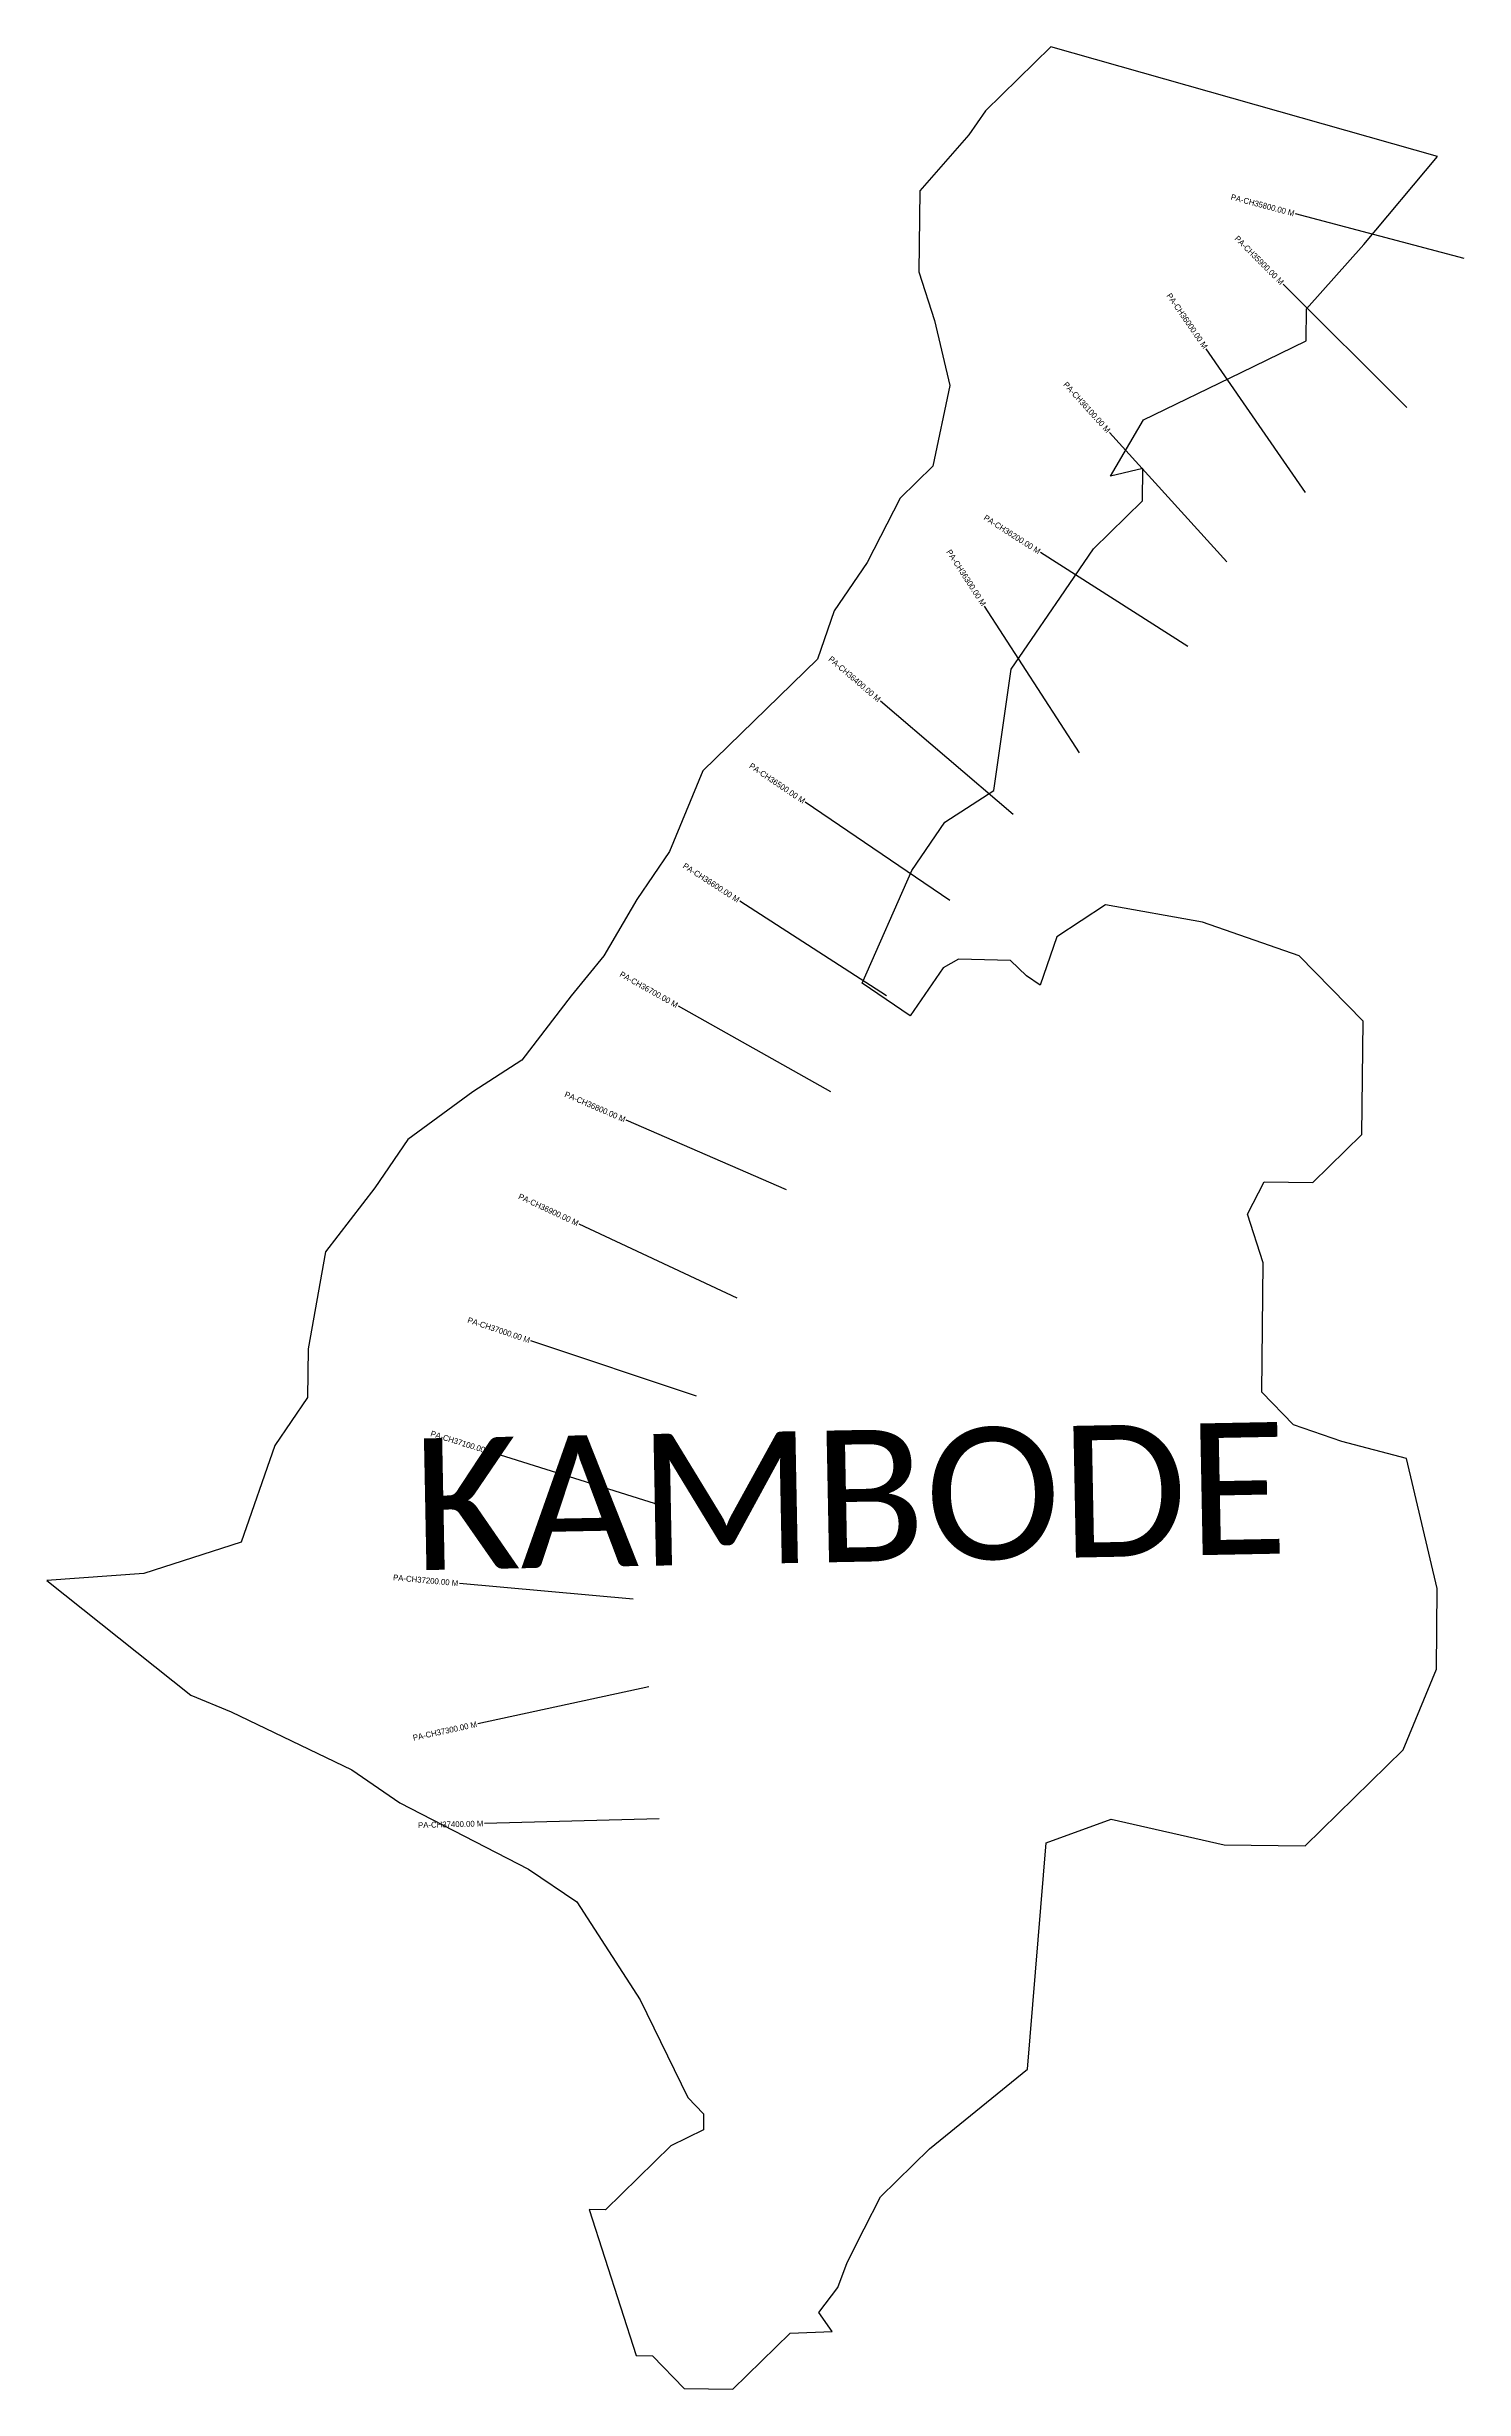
# Model space of a CAD drawing. Header units: metres. Extents: x 255899 to 257116, y 2196358 to 2198369.
import ezdxf
from ezdxf.enums import TextEntityAlignment as Align

# ---------------------------------------------------------------- set-up
doc = ezdxf.new("R2010")
doc.units = ezdxf.units.M
for name, color, linetype in [('CS', 134, 'Continuous'), ('CSMark', 6, 'Continuous'), ('VILLAGE BOUNDRY', 10, 'Continuous'), ('VILLAGE NAME', 250, 'Continuous')]:
    doc.layers.add(name, color=color, linetype=linetype)

msp = doc.modelspace()

# ---------------------------------------------------------------- linework, layer by layer
at = {"layer": 'CS'}
for p, q in [((257116, 2198187), (256971, 2198225.5)), ((257066.6, 2198059.1), (256960.5, 2198165.1)), ((256979.7, 2197986.1), (256894.5, 2198109.6)), ((256912.2, 2197926.7), (256811.5, 2198037.8)), ((256878.7, 2197854), (256752.2, 2197934.6)), ((256785.6, 2197762.7), (256704.1, 2197888.6)), ((256728.7, 2197709.8), (256614.6, 2197807.2)), ((256674.2, 2197636.1), (256550, 2197720.3)), ((256619.8, 2197554.3), (256493.8, 2197635.5)), ((256571.9, 2197471.8), (256441.1, 2197545.3)), ((256533.9, 2197387.8), (256396.2, 2197447.4)), ((256491.7, 2197294.8), (256355.9, 2197358.3)), ((256456.7, 2197210.5), (256314.4, 2197258)), ((256426.1, 2197116.8), (256283, 2197161.7)), ((256402.4, 2197036.4), (256253, 2197049.9)), ((256415.6, 2196961), (256269, 2196929.3)), ((256424.5, 2196847.7), (256274.6, 2196843.8))]:
    msp.add_line(p, q, dxfattribs=at)
at = {"layer": 'VILLAGE BOUNDRY'}
msp.add_lwpolyline([(257028, 2197435.3), (257029.1, 2197532.4), (256974.2, 2197588.6), (256891.2, 2197617.4), (256808, 2197632.2), (256766.1, 2197604.9), (256751.7, 2197563.4), (256740, 2197571.3), (256726.2, 2197584.5), (256681.8, 2197585.8), (256668.5, 2197578.2), (256640.3, 2197536.9), (256598.9, 2197565.2), (256641.7, 2197661.9), (256670, 2197703.2), (256711.9, 2197730.5), (256727, 2197834.5), (256769.4, 2197896.5), (256797.6, 2197937.8), (256839.8, 2197979), (256840.1, 2198006.8), (256812.3, 2198000.2), (256840.6, 2198048.5), (256924.4, 2198089.2), (256980.2, 2198116.3), (256980.6, 2198144), (257029.8, 2198199), (257093.2, 2198274.7), (256760.9, 2198368.8), (256704.8, 2198313.9), (256690.6, 2198293.2), (256648.4, 2198245.1), (256647.6, 2198175.6), (256661, 2198133.8), (256674.3, 2198078.1), (256659.6, 2198008.9), (256631.5, 2197981.4), (256603.1, 2197926.2), (256574.9, 2197884.8), (256560.5, 2197843.3), (256462.2, 2197747.3), (256433.6, 2197678.2), (256405.3, 2197636.8), (256377, 2197588.5), (256348.9, 2197554.1), (256306.6, 2197499.1), (256264.6, 2197471.8), (256208.6, 2197430.8), (256180.3, 2197389.4), (256138, 2197334.4), (256123.2, 2197251.2), (256122.7, 2197209.5), (256094.4, 2197168.2), (256065.7, 2197085.2), (255982.1, 2197058.4), (255898.7, 2197052.4), (256022.5, 2196953.8), (256057.1, 2196939.5), (256160.7, 2196889.7), (256202, 2196861.4), (256312.5, 2196804.6), (256353.8, 2196776.4), (256408.4, 2196692.4), (256449.1, 2196608.6), (256462.8, 2196594.6), (256462.6, 2196580.7), (256434.7, 2196567.1), (256378.5, 2196512.2), (256364.6, 2196512.4), (256391.5, 2196428.8), (256404.9, 2196387), (256418.8, 2196386.8), (256446.2, 2196358.7), (256487.9, 2196358.2), (256537, 2196406.2), (256573.1, 2196407.8), (256561.7, 2196424.1), (256578.1, 2196445.4), (256586, 2196466.9), (256600.6, 2196495.8), (256614.7, 2196523.4), (256656.9, 2196564.6), (256741, 2196633), (256757.1, 2196827.3), (256812.9, 2196847.5), (256909.9, 2196825.5), (256979.3, 2196824.7), (257063.6, 2196907.1), (257092.1, 2196976.2), (257092.9, 2197045.6), (257066.4, 2197157), (257011, 2197171.6), (256969.5, 2197185.9), (256942.1, 2197214), (256943.4, 2197325.1), (256930, 2197366.9), (256944.2, 2197394.5), (256985.9, 2197394)], close=True, dxfattribs=at)

# ---------------------------------------------------------------- texts
at = {"layer": 'CSMark'}
for s, rotation, p in [('PA-CH35800.00 M', 345.1449, (256970, 2198225.7)), ('PA-CH35900.00 M', 315.0338, (256959.8, 2198165.8)), ('PA-CH36000.00 M', 304.5843, (256894, 2198110.4)), ('PA-CH36100.00 M', 312.1844, (256810.8, 2198038.6)), ('PA-CH36200.00 M', 327.5053, (256751.4, 2197935.2)), ('PA-CH36300.00 M', 302.9136, (256703.6, 2197889.5)), ('PA-CH36400.00 M', 319.5107, (256613.8, 2197807.9)), ('PA-CH36500.00 M', 325.8668, (256549.2, 2197720.9)), ('PA-CH36600.00 M', 327.1952, (256492.9, 2197636.1)), ('PA-CH36700.00 M', 330.6795, (256440.2, 2197545.8)), ('PA-CH36800.00 M', 336.6111, (256395.3, 2197447.8)), ('PA-CH36900.00 M', 334.9415, (256355, 2197358.7)), ('PA-CH37000.00 M', 341.5346, (256313.5, 2197258.4)), ('PA-CH37100.00 M', 342.6024, (256282, 2197162)), ('PA-CH37200.00 M', 354.838, (256252, 2197050)), ('PA-CH37300.00 M', 12.2094, (256268, 2196929.1)), ('PA-CH37400.00 M', 1.4832, (256273.6, 2196843.8))]:
    msp.add_text(s, height=5, rotation=rotation, dxfattribs=at).set_placement(p, align=Align.MIDDLE_RIGHT)
at = {"layer": 'VILLAGE NAME', "insert": (256211.9, 2197174.1), "char_height": 113.042, "attachment_point": 1, "rotation": 1.1028}
msp.add_mtext_dynamic_manual_height_columns('{\\fCalibri|b0|i0|c0|p34;KAMBODE}', width=755.63, gutter_width=565.2, heights=[0], dxfattribs=at)

doc.saveas('drawing.dxf')
